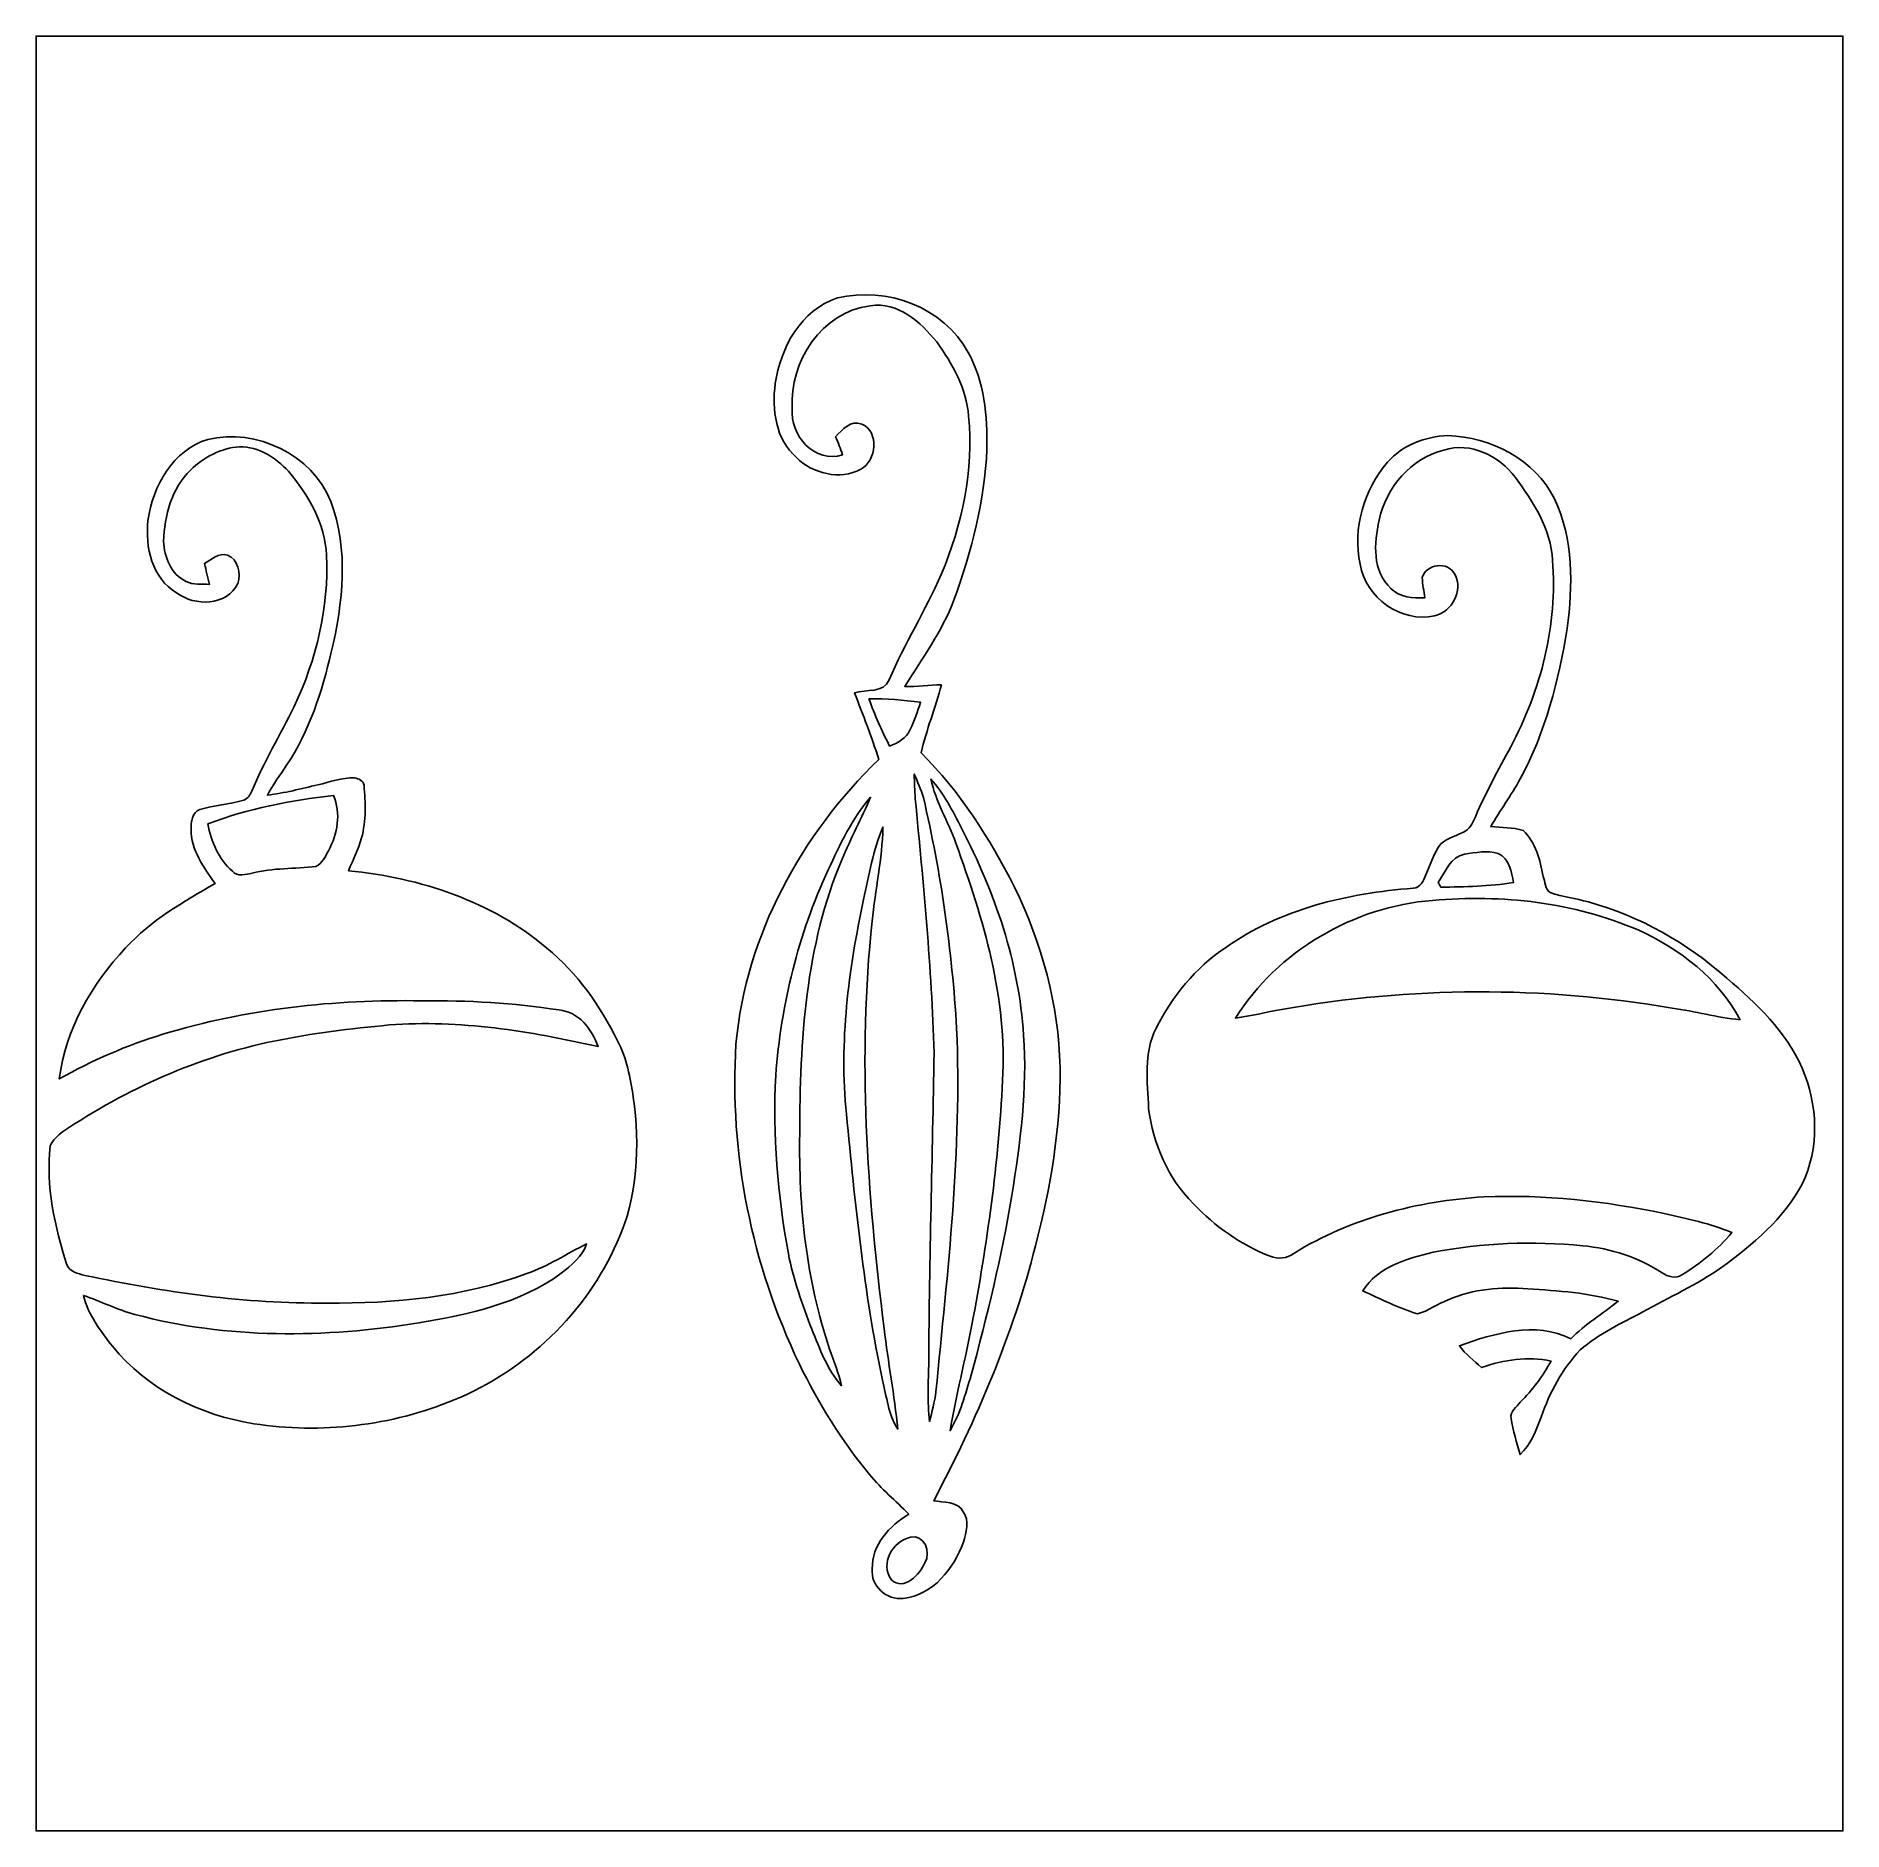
# Model space of a CAD drawing. Header units: centimetres. Extents: x -16.8 to 16.8, y -16.7 to 16.7.
import ezdxf

# ---------------------------------------------------------------- set-up
doc = ezdxf.new("R2010")
doc.units = ezdxf.units.CM
doc.header["$MEASUREMENT"] = 0
doc.layers.add('Layer 1', color=7, linetype='Continuous')

msp = doc.modelspace()

# ---------------------------------------------------------------- linework, layer by layer
at = {"layer": 'Layer 1', "color": 7}
for points, knots in [([(-16.77458, 16.66875), (-16.77458, 16.66875), (16.77458, 16.66875), (16.77458, 16.66875), (16.77458, 16.66875), (16.77458, 16.66875), (16.77458, -16.66875), (16.77458, -16.66875), (16.77458, -16.66875), (16.77458, -16.66875), (-16.77458, -16.66875), (-16.77458, -16.66875), (-16.77458, -16.66875), (-16.77458, -16.66875), (-16.77458, 16.66875), (-16.77458, 16.66875), (-16.77458, 16.66875), (-16.77458, 16.66875), (-16.77458, 16.66875), (-16.77458, 16.66875)], [0, 0, 0, 0, 0.16666667, 0.16666667, 0.16666667, 0.16666667, 0.33333333, 0.33333333, 0.33333333, 0.33333333, 0.5, 0.5, 0.5, 0.5, 0.66666667, 0.66666667, 0.66666667, 0.66666667, 1, 1, 1, 1]), ([(-1.89159, 11.80465), (-2.57387, 11.58981), (-2.94993, 10.88214), (-3.05012, 10.21327), (-3.05012, 10.21327), (-3.11326, 9.7349), (-3.04377, 9.1754), (-2.65783, 8.84202), (-2.65783, 8.84202), (-2.35938, 8.54428), (-1.84432, 8.41128), (-1.46297, 8.62436), (-1.46297, 8.62436), (-1.16946, 8.78064), (-1.11478, 9.31651), (-1.43933, 9.46185), (-1.43933, 9.46185), (-1.657, 9.54899), (-1.7974, 9.35849), (-1.92864, 9.2269), (-1.92864, 9.2269), (-1.88383, 9.11613), (-1.83903, 9.00571), (-1.79952, 8.89247), (-1.79952, 8.89247), (-2.31069, 8.71784), (-2.78871, 9.26112), (-2.73438, 9.75395), (-2.73438, 9.75395), (-2.7873, 10.62073), (-2.18687, 11.54818), (-1.28729, 11.66036), (-1.28729, 11.66036), (-0.76835, 11.73656), (-0.35348, 11.3598), (-0.05186, 10.99009), (-0.05186, 10.99009), (0.23989, 10.58228), (0.49883, 10.1219), (0.54116, 9.61178), (0.54116, 9.61178), (0.63782, 8.60778), (0.41945, 7.59107), (0.03246, 6.66609), (0.03246, 6.66609), (-0.26282, 6.00075), (-0.64805, 5.37951), (-0.93627, 4.71064), (-0.93627, 4.71064), (-1.03399, 4.45841), (-1.36172, 4.54166), (-1.57727, 4.4704), (-1.57727, 4.4704), (-1.42381, 4.05977), (-1.25518, 3.65372), (-1.12959, 3.23321), (-1.12959, 3.23321), (-2.56646, 1.8348), (-3.59586, -0.03175), (-3.77931, -2.04752), (-3.77931, -2.04752), (-3.90596, -4.08905), (-3.4865, -6.15456), (-2.60244, -7.99677), (-2.60244, -7.99677), (-2.24614, -8.72596), (-1.81857, -9.42269), (-1.29928, -10.04782), (-1.29928, -10.04782), (-1.08409, -10.31981), (-0.81139, -10.53641), (-0.57079, -10.78442), (-0.57079, -10.78442), (-0.92463, -11.00631), (-1.26294, -11.3538), (-1.24848, -11.80077), (-1.24848, -11.80077), (-1.28446, -12.11439), (-0.98143, -12.39485), (-0.67204, -12.35004), (-0.67204, -12.35004), (-0.11712, -12.28972), (0.26317, -11.79759), (0.44344, -11.30723), (0.44344, -11.30723), (0.49318, -11.12767), (0.56586, -10.90824), (0.44168, -10.74138), (0.44168, -10.74138), (0.34184, -10.53924), (0.07267, -10.57204), (-0.1083, -10.53641), (-0.1083, -10.53641), (0.69003, -9.03393), (1.36208, -7.45596), (1.78188, -5.80355), (1.78188, -5.80355), (2.06199, -4.72123), (2.25601, -3.60786), (2.23802, -2.48638), (2.23802, -2.48638), (2.21544, -1.32327), (1.90041, -0.17886), (1.39171, 0.86325), (1.39171, 0.86325), (0.93274, 1.76777), (0.38171, 2.63878), (-0.34114, 3.35633), (-0.34114, 3.35633), (-0.23918, 3.7846), (-0.07938, 4.19629), (0.03634, 4.62068), (0.03634, 4.62068), (-0.19156, 4.61469), (-0.41804, 4.578), (-0.64594, 4.5907), (-0.64594, 4.5907), (-0.31926, 5.10963), (0.04727, 5.60952), (0.26494, 6.18878), (0.26494, 6.18878), (0.59514, 7.09048), (0.83679, 8.03663), (0.88018, 8.99936), (0.88018, 8.99936), (0.89253, 9.60967), (0.83256, 10.25172), (0.53234, 10.795), (0.53234, 10.795), (0.07867, 11.63461), (-0.98531, 12.02761), (-1.89159, 11.80465), (-1.89159, 11.80465), (-1.89159, 11.80465), (-1.89159, 11.80465), (-1.89159, 11.80465)], [0, 0, 0, 0, 0.02857143, 0.02857143, 0.02857143, 0.02857143, 0.05714286, 0.05714286, 0.05714286, 0.05714286, 0.08571429, 0.08571429, 0.08571429, 0.08571429, 0.11428571, 0.11428571, 0.11428571, 0.11428571, 0.14285714, 0.14285714, 0.14285714, 0.14285714, 0.17142857, 0.17142857, 0.17142857, 0.17142857, 0.2, 0.2, 0.2, 0.2, 0.22857143, 0.22857143, 0.22857143, 0.22857143, 0.25714286, 0.25714286, 0.25714286, 0.25714286, 0.28571429, 0.28571429, 0.28571429, 0.28571429, 0.31428571, 0.31428571, 0.31428571, 0.31428571, 0.34285714, 0.34285714, 0.34285714, 0.34285714, 0.37142857, 0.37142857, 0.37142857, 0.37142857, 0.4, 0.4, 0.4, 0.4, 0.42857143, 0.42857143, 0.42857143, 0.42857143, 0.45714286, 0.45714286, 0.45714286, 0.45714286, 0.48571429, 0.48571429, 0.48571429, 0.48571429, 0.51428571, 0.51428571, 0.51428571, 0.51428571, 0.54285714, 0.54285714, 0.54285714, 0.54285714, 0.57142857, 0.57142857, 0.57142857, 0.57142857, 0.6, 0.6, 0.6, 0.6, 0.62857143, 0.62857143, 0.62857143, 0.62857143, 0.65714286, 0.65714286, 0.65714286, 0.65714286, 0.68571429, 0.68571429, 0.68571429, 0.68571429, 0.71428571, 0.71428571, 0.71428571, 0.71428571, 0.74285714, 0.74285714, 0.74285714, 0.74285714, 0.77142857, 0.77142857, 0.77142857, 0.77142857, 0.8, 0.8, 0.8, 0.8, 0.82857143, 0.82857143, 0.82857143, 0.82857143, 0.85714286, 0.85714286, 0.85714286, 0.85714286, 0.88571429, 0.88571429, 0.88571429, 0.88571429, 0.91428571, 0.91428571, 0.91428571, 0.91428571, 0.94285714, 0.94285714, 0.94285714, 0.94285714, 1, 1, 1, 1]), ([(-13.58794, 9.17822), (-14.23494, 8.98207), (-14.60747, 8.30862), (-14.69743, 7.67433), (-14.69743, 7.67433), (-14.75423, 7.18114), (-14.62193, 6.5973), (-14.1665, 6.32883), (-14.1665, 6.32883), (-13.82748, 6.07131), (-13.23164, 6.0833), (-13.02773, 6.50381), (-13.02773, 6.50381), (-12.97129, 6.68479), (-13.02138, 6.95607), (-13.22246, 7.02769), (-13.22246, 7.02769), (-13.38898, 7.07461), (-13.51809, 6.94796), (-13.64933, 6.87458), (-13.64933, 6.87458), (-13.61934, 6.74476), (-13.58653, 6.61494), (-13.5569, 6.48476), (-13.5569, 6.48476), (-13.70224, 6.49217), (-13.85711, 6.47136), (-13.99046, 6.53979), (-13.99046, 6.53979), (-14.27198, 6.66997), (-14.39333, 6.99347), (-14.40991, 7.28451), (-14.40991, 7.28451), (-14.39157, 7.76252), (-14.25787, 8.26982), (-13.90438, 8.61307), (-13.90438, 8.61307), (-13.66097, 8.84978), (-13.33923, 9.01453), (-12.99845, 9.04275), (-12.99845, 9.04275), (-12.64532, 9.04381), (-12.32323, 8.83567), (-12.08581, 8.58626), (-12.08581, 8.58626), (-11.72104, 8.14387), (-11.40848, 7.61471), (-11.38414, 7.02698), (-11.38414, 7.02698), (-11.33404, 6.05825), (-11.57146, 5.09164), (-11.98069, 4.21781), (-11.98069, 4.21781), (-12.24139, 3.69076), (-12.54619, 3.18558), (-12.77126, 2.6416), (-12.77126, 2.6416), (-12.80231, 2.57563), (-12.84252, 2.50296), (-12.91731, 2.47932), (-12.91731, 2.47932), (-13.18578, 2.40065), (-13.46906, 2.38266), (-13.73717, 2.30329), (-13.73717, 2.30329), (-13.88322, 2.25531), (-13.89839, 2.06622), (-13.89768, 1.93957), (-13.89768, 1.93957), (-13.89556, 1.55434), (-13.66979, 1.22626), (-13.45106, 0.92851), (-13.45106, 0.92851), (-14.04444, 0.58843), (-14.64804, 0.24342), (-15.113, -0.26811), (-15.113, -0.26811), (-15.73989, -0.93839), (-16.23272, -1.77729), (-16.34419, -2.70016), (-16.34419, -2.70016), (-15.73424, -2.35938), (-15.09183, -2.07363), (-14.42191, -1.87254), (-14.42191, -1.87254), (-12.86863, -1.39453), (-11.23421, -1.22379), (-9.61319, -1.25024), (-9.61319, -1.25024), (-8.76194, -1.24072), (-7.90893, -1.29117), (-7.0672, -1.42028), (-7.0672, -1.42028), (-6.69854, -1.4538), (-6.45195, -1.77659), (-6.33977, -2.10185), (-6.33977, -2.10185), (-7.60906, -1.81293), (-8.91328, -1.6002), (-10.21927, -1.69898), (-10.21927, -1.69898), (-10.93646, -1.76742), (-11.65366, -1.85349), (-12.35992, -1.9999), (-12.35992, -1.9999), (-13.76574, -2.28635), (-15.09501, -2.88854), (-16.28422, -3.68406), (-16.28422, -3.68406), (-16.37559, -3.75461), (-16.46414, -3.83822), (-16.51459, -3.94406), (-16.51459, -3.94406), (-16.59396, -4.69371), (-16.43204, -5.44371), (-16.20273, -6.15386), (-16.20273, -6.15386), (-16.15334, -6.28932), (-15.99318, -6.31719), (-15.87077, -6.34965), (-15.87077, -6.34965), (-14.39474, -6.66644), (-12.88909, -6.87634), (-11.37708, -6.8647), (-11.37708, -6.8647), (-10.12225, -6.87776), (-8.84449, -6.75358), (-7.66057, -6.31507), (-7.66057, -6.31507), (-7.26793, -6.18067), (-6.92115, -5.94924), (-6.55214, -5.76474), (-6.55214, -5.76474), (-6.63081, -6.00181), (-6.83754, -6.16056), (-7.02345, -6.31225), (-7.02345, -6.31225), (-7.79392, -6.87317), (-8.74607, -7.07708), (-9.66752, -7.233), (-9.66752, -7.233), (-11.41307, -7.51311), (-13.2274, -7.53674), (-14.94402, -7.07425), (-14.94402, -7.07425), (-15.2721, -6.98712), (-15.57479, -6.83048), (-15.89581, -6.72394), (-15.89581, -6.72394), (-15.80762, -7.08131), (-15.57761, -7.38011), (-15.35818, -7.66727), (-15.35818, -7.66727), (-14.71224, -8.46596), (-13.73752, -8.94574), (-12.73422, -9.10484), (-12.73422, -9.10484), (-11.48503, -9.29852), (-10.18081, -9.14576), (-9.01206, -8.66281), (-9.01206, -8.66281), (-7.68138, -8.11459), (-6.56378, -7.05097), (-5.98241, -5.73088), (-5.98241, -5.73088), (-5.59999, -4.89373), (-5.56331, -3.93982), (-5.68537, -3.03989), (-5.68537, -3.03989), (-5.74358, -2.68252), (-5.80566, -2.31528), (-5.97782, -1.99249), (-5.97782, -1.99249), (-6.30167, -1.34338), (-6.72465, -0.73131), (-7.29121, -0.27058), (-7.29121, -0.27058), (-8.31779, 0.59937), (-9.64812, 1.03717), (-10.97209, 1.16593), (-10.97209, 1.16593), (-10.89343, 1.36984), (-10.78477, 1.56245), (-10.73256, 1.77553), (-10.73256, 1.77553), (-10.64401, 2.09409), (-10.65777, 2.43064), (-10.68529, 2.7559), (-10.68529, 2.7559), (-10.70187, 2.83774), (-10.78583, 2.87902), (-10.86168, 2.8896), (-10.86168, 2.8896), (-11.09663, 2.90195), (-11.31817, 2.8134), (-11.54289, 2.76154), (-11.54289, 2.76154), (-11.85369, 2.69099), (-12.16307, 2.60703), (-12.47987, 2.56858), (-12.47987, 2.56858), (-12.38215, 2.76719), (-12.24068, 2.93934), (-12.12321, 3.12596), (-12.12321, 3.12596), (-11.70058, 3.75779), (-11.46598, 4.49263), (-11.29383, 5.22676), (-11.29383, 5.22676), (-11.07828, 6.13833), (-10.96398, 7.13176), (-11.30371, 8.02711), (-11.30371, 8.02711), (-11.64943, 8.89952), (-12.68977, 9.38953), (-13.58794, 9.17822)], [0, 0, 0, 0, 0.01818182, 0.01818182, 0.01818182, 0.01818182, 0.03636364, 0.03636364, 0.03636364, 0.03636364, 0.05454545, 0.05454545, 0.05454545, 0.05454545, 0.07272727, 0.07272727, 0.07272727, 0.07272727, 0.09090909, 0.09090909, 0.09090909, 0.09090909, 0.10909091, 0.10909091, 0.10909091, 0.10909091, 0.12727273, 0.12727273, 0.12727273, 0.12727273, 0.14545455, 0.14545455, 0.14545455, 0.14545455, 0.16363636, 0.16363636, 0.16363636, 0.16363636, 0.18181818, 0.18181818, 0.18181818, 0.18181818, 0.2, 0.2, 0.2, 0.2, 0.21818182, 0.21818182, 0.21818182, 0.21818182, 0.23636364, 0.23636364, 0.23636364, 0.23636364, 0.25454545, 0.25454545, 0.25454545, 0.25454545, 0.27272727, 0.27272727, 0.27272727, 0.27272727, 0.29090909, 0.29090909, 0.29090909, 0.29090909, 0.30909091, 0.30909091, 0.30909091, 0.30909091, 0.32727273, 0.32727273, 0.32727273, 0.32727273, 0.34545455, 0.34545455, 0.34545455, 0.34545455, 0.36363636, 0.36363636, 0.36363636, 0.36363636, 0.38181818, 0.38181818, 0.38181818, 0.38181818, 0.4, 0.4, 0.4, 0.4, 0.41818182, 0.41818182, 0.41818182, 0.41818182, 0.43636364, 0.43636364, 0.43636364, 0.43636364, 0.45454545, 0.45454545, 0.45454545, 0.45454545, 0.47272727, 0.47272727, 0.47272727, 0.47272727, 0.49090909, 0.49090909, 0.49090909, 0.49090909, 0.50909091, 0.50909091, 0.50909091, 0.50909091, 0.52727273, 0.52727273, 0.52727273, 0.52727273, 0.54545455, 0.54545455, 0.54545455, 0.54545455, 0.56363636, 0.56363636, 0.56363636, 0.56363636, 0.58181818, 0.58181818, 0.58181818, 0.58181818, 0.6, 0.6, 0.6, 0.6, 0.61818182, 0.61818182, 0.61818182, 0.61818182, 0.63636364, 0.63636364, 0.63636364, 0.63636364, 0.65454545, 0.65454545, 0.65454545, 0.65454545, 0.67272727, 0.67272727, 0.67272727, 0.67272727, 0.69090909, 0.69090909, 0.69090909, 0.69090909, 0.70909091, 0.70909091, 0.70909091, 0.70909091, 0.72727273, 0.72727273, 0.72727273, 0.72727273, 0.74545455, 0.74545455, 0.74545455, 0.74545455, 0.76363636, 0.76363636, 0.76363636, 0.76363636, 0.78181818, 0.78181818, 0.78181818, 0.78181818, 0.8, 0.8, 0.8, 0.8, 0.81818182, 0.81818182, 0.81818182, 0.81818182, 0.83636364, 0.83636364, 0.83636364, 0.83636364, 0.85454545, 0.85454545, 0.85454545, 0.85454545, 0.87272727, 0.87272727, 0.87272727, 0.87272727, 0.89090909, 0.89090909, 0.89090909, 0.89090909, 0.90909091, 0.90909091, 0.90909091, 0.90909091, 0.92727273, 0.92727273, 0.92727273, 0.92727273, 0.94545455, 0.94545455, 0.94545455, 0.94545455, 0.96363636, 0.96363636, 0.96363636, 0.96363636, 1, 1, 1, 1]), ([(8.31956, 8.75524), (7.88388, 8.23948), (7.66304, 7.52863), (7.81191, 6.85976), (7.81191, 6.85976), (7.90892, 6.23852), (8.57532, 5.75945), (9.19445, 5.90303), (9.19445, 5.90303), (9.5183, 5.97676), (9.73526, 6.36799), (9.56698, 6.67491), (9.56698, 6.67491), (9.44633, 6.9215), (9.02829, 6.86717), (8.96479, 6.61035), (8.96479, 6.61035), (8.97008, 6.48476), (8.99372, 6.36058), (9.01453, 6.23711), (9.01453, 6.23711), (8.79299, 6.23111), (8.54463, 6.23253), (8.38341, 6.40821), (8.38341, 6.40821), (8.0331, 6.72888), (8.06697, 7.2517), (8.16434, 7.67468), (8.16434, 7.67468), (8.28992, 8.28252), (8.75347, 8.82932), (9.36625, 8.97819), (9.36625, 8.97819), (9.85802, 9.13694), (10.40059, 8.87377), (10.69269, 8.47161), (10.69269, 8.47161), (11.02572, 8.0204), (11.35486, 7.51205), (11.38414, 6.9342), (11.38414, 6.9342), (11.47727, 5.7337), (11.17247, 4.52473), (10.60626, 3.46851), (10.60626, 3.46851), (10.37731, 3.04553), (10.14659, 2.62255), (9.95645, 2.18052), (9.95645, 2.18052), (9.90917, 2.0828), (9.87143, 1.96815), (9.77336, 1.90923), (9.77336, 1.90923), (9.62272, 1.81928), (9.44386, 1.77729), (9.30698, 1.66546), (9.30698, 1.66546), (9.17152, 1.49825), (9.12424, 1.27847), (9.02935, 1.08867), (9.02935, 1.08867), (8.99442, 0.98037), (8.92634, 0.85196), (8.79828, 0.84102), (8.79828, 0.84102), (7.57555, 0.74789), (6.32248, 0.45685), (5.31001, -0.26564), (5.31001, -0.26564), (4.75403, -0.63359), (4.32047, -1.16981), (4.02096, -1.76142), (4.02096, -1.76142), (3.78919, -2.21827), (3.86115, -2.7559), (3.88267, -3.24767), (3.88267, -3.24767), (3.9684, -3.90208), (4.24004, -4.55224), (4.71664, -5.02003), (4.71664, -5.02003), (5.11457, -5.4423), (5.60141, -5.7845), (6.14292, -5.99616), (6.14292, -5.99616), (6.2865, -6.04873), (6.45301, -6.04026), (6.57684, -5.94184), (6.57684, -5.94184), (7.63552, -5.28743), (8.87342, -4.97064), (10.10814, -4.89232), (10.10814, -4.89232), (11.23244, -4.8447), (12.35922, -4.96993), (13.45882, -5.20277), (13.45882, -5.20277), (13.88145, -5.30119), (14.31219, -5.38586), (14.71401, -5.55519), (14.71401, -5.55519), (14.45401, -5.86952), (14.12734, -6.12528), (13.78444, -6.34224), (13.78444, -6.34224), (13.67296, -6.42373), (13.52515, -6.37187), (13.42037, -6.30449), (13.42037, -6.30449), (12.9794, -6.01451), (12.46717, -5.8487), (11.94329, -5.80002), (11.94329, -5.80002), (11.01937, -5.70971), (10.07816, -5.74357), (9.16622, -5.92067), (9.16622, -5.92067), (8.68257, -6.03779), (8.13611, -6.18596), (7.86059, -6.63787), (7.86059, -6.63787), (8.19397, -6.78921), (8.52241, -6.95925), (8.87412, -7.06367), (8.87412, -7.06367), (9.07591, -7.01252), (9.25301, -6.87917), (9.44774, -6.80191), (9.44774, -6.80191), (9.90917, -6.60153), (10.42741, -6.56202), (10.92447, -6.59906), (10.92447, -6.59906), (11.48715, -6.63822), (12.05865, -6.67209), (12.60299, -6.83225), (12.60299, -6.83225), (12.30806, -7.06261), (11.98986, -7.26264), (11.7221, -7.52757), (11.7221, -7.52757), (11.07087, -7.1942), (10.30041, -7.42738), (9.65482, -7.65704), (9.65482, -7.65704), (9.76559, -7.8165), (9.92152, -7.93468), (10.06581, -8.06203), (10.06581, -8.06203), (10.47821, -7.91951), (10.92376, -7.84825), (11.35627, -7.94209), (11.35627, -7.94209), (11.20387, -8.22184), (11.01161, -8.47972), (10.78547, -8.70479), (10.78547, -8.70479), (10.71774, -8.79475), (10.58933, -8.87765), (10.61402, -9.00642), (10.61402, -9.00642), (10.64966, -9.23431), (10.71633, -9.45727), (10.78124, -9.67846), (10.78124, -9.67846), (10.98162, -9.49466), (11.07581, -9.23008), (11.17282, -8.98313), (11.17282, -8.98313), (11.32699, -8.52452), (11.56511, -8.08814), (11.89849, -7.73571), (11.89849, -7.73571), (12.24068, -7.43091), (12.66084, -7.24112), (13.06266, -7.0298), (13.06266, -7.0298), (13.55407, -6.76028), (14.06454, -6.52074), (14.52598, -6.20042), (14.52598, -6.20042), (15.10559, -5.78097), (15.67215, -5.29766), (16.01576, -4.65878), (16.01576, -4.65878), (16.34772, -3.98745), (16.30856, -3.17923), (16.01999, -2.49978), (16.01999, -2.49978), (15.72295, -1.8228), (15.17297, -1.30351), (14.62158, -0.83044), (14.62158, -0.83044), (13.88216, -0.17815), (13.0048, 0.32985), (12.04948, 0.58596), (12.04948, 0.58596), (11.81488, 0.65123), (11.57076, 0.6791), (11.34181, 0.76165), (11.34181, 0.76165), (11.23315, 0.81139), (11.25291, 0.97261), (11.21198, 1.05869), (11.21198, 1.05869), (11.14742, 1.36454), (11.07581, 1.69016), (10.84016, 1.91629), (10.84016, 1.91629), (10.64295, 1.96991), (10.43869, 1.96885), (10.23726, 1.98508), (10.23726, 1.98508), (10.40836, 2.28741), (10.61685, 2.56646), (10.78406, 2.87091), (10.78406, 2.87091), (11.25749, 3.73309), (11.49174, 4.70041), (11.65684, 5.66314), (11.65684, 5.66314), (11.75914, 6.46606), (11.77325, 7.32331), (11.42294, 8.07191), (11.42294, 8.07191), (11.05323, 8.80604), (10.23691, 9.22161), (9.43681, 9.25019), (9.43681, 9.25019), (9.02123, 9.23219), (8.59931, 9.07027), (8.31956, 8.75524), (8.31956, 8.75524), (8.31956, 8.75524), (8.31956, 8.75524), (8.31956, 8.75524)], [0, 0, 0, 0, 0.01666667, 0.01666667, 0.01666667, 0.01666667, 0.03333333, 0.03333333, 0.03333333, 0.03333333, 0.05, 0.05, 0.05, 0.05, 0.06666667, 0.06666667, 0.06666667, 0.06666667, 0.08333333, 0.08333333, 0.08333333, 0.08333333, 0.1, 0.1, 0.1, 0.1, 0.11666667, 0.11666667, 0.11666667, 0.11666667, 0.13333333, 0.13333333, 0.13333333, 0.13333333, 0.15, 0.15, 0.15, 0.15, 0.16666667, 0.16666667, 0.16666667, 0.16666667, 0.18333333, 0.18333333, 0.18333333, 0.18333333, 0.2, 0.2, 0.2, 0.2, 0.21666667, 0.21666667, 0.21666667, 0.21666667, 0.23333333, 0.23333333, 0.23333333, 0.23333333, 0.25, 0.25, 0.25, 0.25, 0.26666667, 0.26666667, 0.26666667, 0.26666667, 0.28333333, 0.28333333, 0.28333333, 0.28333333, 0.3, 0.3, 0.3, 0.3, 0.31666667, 0.31666667, 0.31666667, 0.31666667, 0.33333333, 0.33333333, 0.33333333, 0.33333333, 0.35, 0.35, 0.35, 0.35, 0.36666667, 0.36666667, 0.36666667, 0.36666667, 0.38333333, 0.38333333, 0.38333333, 0.38333333, 0.4, 0.4, 0.4, 0.4, 0.41666667, 0.41666667, 0.41666667, 0.41666667, 0.43333333, 0.43333333, 0.43333333, 0.43333333, 0.45, 0.45, 0.45, 0.45, 0.46666667, 0.46666667, 0.46666667, 0.46666667, 0.48333333, 0.48333333, 0.48333333, 0.48333333, 0.5, 0.5, 0.5, 0.5, 0.51666667, 0.51666667, 0.51666667, 0.51666667, 0.53333333, 0.53333333, 0.53333333, 0.53333333, 0.55, 0.55, 0.55, 0.55, 0.56666667, 0.56666667, 0.56666667, 0.56666667, 0.58333333, 0.58333333, 0.58333333, 0.58333333, 0.6, 0.6, 0.6, 0.6, 0.61666667, 0.61666667, 0.61666667, 0.61666667, 0.63333333, 0.63333333, 0.63333333, 0.63333333, 0.65, 0.65, 0.65, 0.65, 0.66666667, 0.66666667, 0.66666667, 0.66666667, 0.68333333, 0.68333333, 0.68333333, 0.68333333, 0.7, 0.7, 0.7, 0.7, 0.71666667, 0.71666667, 0.71666667, 0.71666667, 0.73333333, 0.73333333, 0.73333333, 0.73333333, 0.75, 0.75, 0.75, 0.75, 0.76666667, 0.76666667, 0.76666667, 0.76666667, 0.78333333, 0.78333333, 0.78333333, 0.78333333, 0.8, 0.8, 0.8, 0.8, 0.81666667, 0.81666667, 0.81666667, 0.81666667, 0.83333333, 0.83333333, 0.83333333, 0.83333333, 0.85, 0.85, 0.85, 0.85, 0.86666667, 0.86666667, 0.86666667, 0.86666667, 0.88333333, 0.88333333, 0.88333333, 0.88333333, 0.9, 0.9, 0.9, 0.9, 0.91666667, 0.91666667, 0.91666667, 0.91666667, 0.93333333, 0.93333333, 0.93333333, 0.93333333, 0.95, 0.95, 0.95, 0.95, 0.96666667, 0.96666667, 0.96666667, 0.96666667, 1, 1, 1, 1]), ([(-1.30951, 4.35822), (-0.98954, 4.3621), (-0.67028, 4.33776), (-0.35278, 4.29577), (-0.35278, 4.29577), (-0.40605, 4.12256), (-0.47131, 3.95323), (-0.54293, 3.78636), (-0.54293, 3.78636), (-0.61066, 3.62585), (-0.77505, 3.54224), (-0.92816, 3.48121), (-0.92816, 3.48121), (-1.06609, 3.76837), (-1.20756, 4.05589), (-1.30951, 4.35822)], [0, 0, 0, 0, 0.2, 0.2, 0.2, 0.2, 0.4, 0.4, 0.4, 0.4, 0.6, 0.6, 0.6, 0.6, 1, 1, 1, 1]), ([(-0.46814, 2.96051), (-0.40781, 2.81799), (-0.34572, 2.67511), (-0.29986, 2.52624), (-0.29986, 2.52624), (0.0314, 1.11901), (0.23213, -0.31785), (0.31856, -1.76071), (0.31856, -1.76071), (0.41804, -4.01955), (0.15064, -6.26957), (-0.06562, -8.51394), (-0.06562, -8.51394), (-0.09243, -8.6995), (-0.14005, -8.88153), (-0.18521, -9.06427), (-0.18521, -9.06427), (-0.22966, -8.69597), (-0.20743, -8.3245), (-0.19897, -7.95514), (-0.19897, -7.95514), (-0.19121, -6.04167), (-0.12982, -4.12926), (-0.10019, -2.21615), (-0.10019, -2.21615), (-0.14781, -0.63888), (-0.29669, 0.9331), (-0.4505, 2.50296), (-0.4505, 2.50296), (-0.46073, 2.65571), (-0.46708, 2.80776), (-0.46814, 2.96051)], [0, 0, 0, 0, 0.11111111, 0.11111111, 0.11111111, 0.11111111, 0.22222222, 0.22222222, 0.22222222, 0.22222222, 0.33333333, 0.33333333, 0.33333333, 0.33333333, 0.44444444, 0.44444444, 0.44444444, 0.44444444, 0.55555556, 0.55555556, 0.55555556, 0.55555556, 0.66666667, 0.66666667, 0.66666667, 0.66666667, 0.77777778, 0.77777778, 0.77777778, 0.77777778, 1, 1, 1, 1]), ([(-0.16016, 2.86914), (0.08255, 2.60385), (0.24306, 2.27577), (0.40675, 1.95862), (0.40675, 1.95862), (1.03046, 0.76659), (1.47814, -0.53834), (1.55928, -1.88842), (1.55928, -1.88842), (1.63654, -2.88607), (1.50036, -3.88373), (1.34161, -4.86692), (1.34161, -4.86692), (1.15711, -5.99405), (0.88371, -7.10389), (0.58667, -8.20596), (0.58667, -8.20596), (0.48084, -8.55698), (0.3877, -8.91928), (0.19509, -9.23502), (0.19509, -9.23502), (0.30833, -8.57603), (0.47766, -7.92798), (0.60219, -7.2711), (0.60219, -7.2711), (0.88159, -5.7718), (1.0989, -4.25768), (1.17193, -2.73297), (1.17193, -2.73297), (1.26083, -1.21426), (0.81844, 0.26741), (0.30304, 1.67781), (0.30304, 1.67781), (0.16263, 2.08068), (-0.07161, 2.44828), (-0.16016, 2.86914)], [0, 0, 0, 0, 0.1, 0.1, 0.1, 0.1, 0.2, 0.2, 0.2, 0.2, 0.3, 0.3, 0.3, 0.3, 0.4, 0.4, 0.4, 0.4, 0.5, 0.5, 0.5, 0.5, 0.6, 0.6, 0.6, 0.6, 0.7, 0.7, 0.7, 0.7, 0.8, 0.8, 0.8, 0.8, 1, 1, 1, 1]), ([(-13.58583, 2.03518), (-12.83935, 2.32974), (-12.04489, 2.46556), (-11.25255, 2.56575), (-11.25255, 2.56575), (-11.11179, 2.23379), (-11.17424, 1.84644), (-11.34604, 1.53705), (-11.34604, 1.53705), (-11.40707, 1.43228), (-11.46069, 1.29999), (-11.57781, 1.24672), (-11.57781, 1.24672), (-11.97116, 1.19239), (-12.37721, 1.2252), (-12.76421, 1.12077), (-12.76421, 1.12077), (-12.88521, 1.09855), (-13.03443, 1.04528), (-13.13004, 1.15711), (-13.13004, 1.15711), (-13.38545, 1.38042), (-13.52621, 1.70674), (-13.58583, 2.03518)], [0, 0, 0, 0, 0.14285714, 0.14285714, 0.14285714, 0.14285714, 0.28571429, 0.28571429, 0.28571429, 0.28571429, 0.42857143, 0.42857143, 0.42857143, 0.42857143, 0.57142857, 0.57142857, 0.57142857, 0.57142857, 0.71428571, 0.71428571, 0.71428571, 0.71428571, 1, 1, 1, 1]), ([(-2.06728, 1.18428), (-1.84221, 1.651), (-1.62701, 2.13854), (-1.28094, 2.53083), (-1.28094, 2.53083), (-1.44321, 2.14277), (-1.64677, 1.77271), (-1.80587, 1.38254), (-1.80587, 1.38254), (-2.49414, -0.21978), (-2.59151, -2.00131), (-2.59539, -3.72181), (-2.59539, -3.72181), (-2.61867, -5.07118), (-2.47509, -6.43572), (-2.04011, -7.71807), (-2.04011, -7.71807), (-1.96638, -7.94491), (-1.86761, -8.16575), (-1.81928, -8.40034), (-1.81928, -8.40034), (-2.08421, -8.09766), (-2.22215, -7.71454), (-2.37243, -7.34836), (-2.37243, -7.34836), (-2.54529, -6.88975), (-2.71498, -6.42726), (-2.8067, -5.94466), (-2.8067, -5.94466), (-3.00637, -4.85599), (-3.09774, -3.74579), (-3.042, -2.63948), (-3.042, -2.63948), (-2.94287, -1.3208), (-2.62326, -0.01693), (-2.06728, 1.18428)], [0, 0, 0, 0, 0.1, 0.1, 0.1, 0.1, 0.2, 0.2, 0.2, 0.2, 0.3, 0.3, 0.3, 0.3, 0.4, 0.4, 0.4, 0.4, 0.5, 0.5, 0.5, 0.5, 0.6, 0.6, 0.6, 0.6, 0.7, 0.7, 0.7, 0.7, 0.8, 0.8, 0.8, 0.8, 1, 1, 1, 1]), ([(-1.40829, 0.63112), (-1.31198, 1.08444), (-1.23119, 1.54552), (-1.05163, 1.9752), (-1.05163, 1.9752), (-1.0601, 1.38677), (-1.19345, 0.81174), (-1.25095, 0.22789), (-1.25095, 0.22789), (-1.52153, -2.28988), (-1.34338, -4.83129), (-1.0287, -7.33672), (-1.0287, -7.33672), (-0.95497, -7.96114), (-0.83608, -8.57991), (-0.77435, -9.20644), (-0.77435, -9.20644), (-0.95779, -8.93727), (-0.97543, -8.59966), (-1.0608, -8.29416), (-1.0608, -8.29416), (-1.40053, -6.66574), (-1.56916, -5.00839), (-1.72791, -3.35456), (-1.72791, -3.35456), (-1.86514, -2.01895), (-1.68945, -0.67451), (-1.40829, 0.63112)], [0, 0, 0, 0, 0.125, 0.125, 0.125, 0.125, 0.25, 0.25, 0.25, 0.25, 0.375, 0.375, 0.375, 0.375, 0.5, 0.5, 0.5, 0.5, 0.625, 0.625, 0.625, 0.625, 0.75, 0.75, 0.75, 0.75, 1, 1, 1, 1]), ([(9.7476, 1.47214), (9.95151, 1.50213), (10.17341, 1.55152), (10.37555, 1.48308), (10.37555, 1.48308), (10.58404, 1.39347), (10.61791, 1.14088), (10.6613, 0.94439), (10.6613, 0.94439), (10.21151, 0.88053), (9.75713, 0.86113), (9.30346, 0.86325), (9.30346, 0.86325), (9.29322, 0.88477), (9.27241, 0.92816), (9.26183, 0.94968), (9.26183, 0.94968), (9.39482, 1.14582), (9.48761, 1.42522), (9.7476, 1.47214)], [0, 0, 0, 0, 0.16666667, 0.16666667, 0.16666667, 0.16666667, 0.33333333, 0.33333333, 0.33333333, 0.33333333, 0.5, 0.5, 0.5, 0.5, 0.66666667, 0.66666667, 0.66666667, 0.66666667, 1, 1, 1, 1]), ([(9.15564, 0.61524), (10.44399, 0.72919), (11.77713, 0.57997), (12.97199, 0.06526), (12.97199, 0.06526), (13.74528, -0.28293), (14.46918, -0.8382), (14.86535, -1.60267), (14.86535, -1.60267), (14.44061, -1.55857), (14.0268, -1.44604), (13.60452, -1.38501), (13.60452, -1.38501), (11.20916, -0.97508), (8.74395, -0.98425), (6.35141, -1.41041), (6.35141, -1.41041), (6.0646, -1.45838), (5.78309, -1.53635), (5.49416, -1.57127), (5.49416, -1.57127), (6.28086, -0.32491), (7.68844, 0.50094), (9.15564, 0.61524)], [0, 0, 0, 0, 0.14285714, 0.14285714, 0.14285714, 0.14285714, 0.28571429, 0.28571429, 0.28571429, 0.28571429, 0.42857143, 0.42857143, 0.42857143, 0.42857143, 0.57142857, 0.57142857, 0.57142857, 0.57142857, 0.71428571, 0.71428571, 0.71428571, 0.71428571, 1, 1, 1, 1]), ([(-0.53552, -11.21234), (-0.27728, -11.15801), (-0.15452, -11.4935), (-0.26952, -11.68859), (-0.26952, -11.68859), (-0.35983, -11.89567), (-0.65969, -12.22516), (-0.89182, -12.00467), (-0.89182, -12.00467), (-1.11019, -11.70869), (-0.8703, -11.28536), (-0.53552, -11.21234)], [0, 0, 0, 0, 0.25, 0.25, 0.25, 0.25, 0.5, 0.5, 0.5, 0.5, 1, 1, 1, 1])]:
    msp.add_open_spline(points, degree=3, knots=knots, dxfattribs=at)
at = {"layer": 'Layer 1', "color": 250}
for points, knots in [([(-1.89159, 11.80465), (-0.98531, 12.02761), (0.07867, 11.63461), (0.53234, 10.795), (0.53234, 10.795), (0.83256, 10.25172), (0.89253, 9.60967), (0.88018, 8.99936), (0.88018, 8.99936), (0.83679, 8.03663), (0.59514, 7.09048), (0.26494, 6.18878), (0.26494, 6.18878), (0.04727, 5.60952), (-0.31926, 5.10963), (-0.64594, 4.5907), (-0.64594, 4.5907), (-0.41804, 4.578), (-0.19156, 4.61469), (0.03634, 4.62068), (0.03634, 4.62068), (-0.07938, 4.19629), (-0.23918, 3.7846), (-0.34114, 3.35633), (-0.34114, 3.35633), (0.38171, 2.63878), (0.93274, 1.76777), (1.39171, 0.86325), (1.39171, 0.86325), (1.90041, -0.17886), (2.21544, -1.32327), (2.23802, -2.48638), (2.23802, -2.48638), (2.25601, -3.60786), (2.06199, -4.72123), (1.78188, -5.80355), (1.78188, -5.80355), (1.36208, -7.45596), (0.69003, -9.03393), (-0.1083, -10.53641), (-0.1083, -10.53641), (0.07267, -10.57204), (0.34184, -10.53924), (0.44168, -10.74138), (0.44168, -10.74138), (0.56586, -10.90824), (0.49318, -11.12767), (0.44344, -11.30723), (0.44344, -11.30723), (0.26317, -11.79759), (-0.11712, -12.28972), (-0.67204, -12.35004), (-0.67204, -12.35004), (-0.98143, -12.39485), (-1.28446, -12.11439), (-1.24848, -11.80077), (-1.24848, -11.80077), (-1.26294, -11.3538), (-0.92463, -11.00631), (-0.57079, -10.78442), (-0.57079, -10.78442), (-0.81139, -10.53641), (-1.08409, -10.31981), (-1.29928, -10.04782), (-1.29928, -10.04782), (-1.81857, -9.42269), (-2.24614, -8.72596), (-2.60244, -7.99677), (-2.60244, -7.99677), (-3.4865, -6.15456), (-3.90596, -4.08905), (-3.77931, -2.04752), (-3.77931, -2.04752), (-3.59586, -0.03175), (-2.56646, 1.8348), (-1.12959, 3.23321), (-1.12959, 3.23321), (-1.25518, 3.65372), (-1.42381, 4.05977), (-1.57727, 4.4704), (-1.57727, 4.4704), (-1.36172, 4.54166), (-1.03399, 4.45841), (-0.93627, 4.71064), (-0.93627, 4.71064), (-0.64805, 5.37951), (-0.26282, 6.00075), (0.03246, 6.66609), (0.03246, 6.66609), (0.41945, 7.59107), (0.63782, 8.60778), (0.54116, 9.61178), (0.54116, 9.61178), (0.49883, 10.1219), (0.23989, 10.58228), (-0.05186, 10.99009), (-0.05186, 10.99009), (-0.35348, 11.3598), (-0.76835, 11.73656), (-1.28729, 11.66036), (-1.28729, 11.66036), (-2.18687, 11.54818), (-2.7873, 10.62073), (-2.73438, 9.75395), (-2.73438, 9.75395), (-2.78871, 9.26112), (-2.31069, 8.71784), (-1.79952, 8.89247), (-1.79952, 8.89247), (-1.83903, 9.00571), (-1.88383, 9.11613), (-1.92864, 9.2269), (-1.92864, 9.2269), (-1.7974, 9.35849), (-1.657, 9.54899), (-1.43933, 9.46185), (-1.43933, 9.46185), (-1.11478, 9.31651), (-1.16946, 8.78064), (-1.46297, 8.62436), (-1.46297, 8.62436), (-1.84432, 8.41128), (-2.35938, 8.54428), (-2.65783, 8.84202), (-2.65783, 8.84202), (-3.04377, 9.1754), (-3.11326, 9.7349), (-3.05012, 10.21327), (-3.05012, 10.21327), (-2.94993, 10.88214), (-2.57387, 11.58981), (-1.89159, 11.80465), (-1.89159, 11.80465), (-1.89159, 11.80465), (-1.89159, 11.80465), (-1.89159, 11.80465)], [0, 0, 0, 0, 0.02857143, 0.02857143, 0.02857143, 0.02857143, 0.05714286, 0.05714286, 0.05714286, 0.05714286, 0.08571429, 0.08571429, 0.08571429, 0.08571429, 0.11428571, 0.11428571, 0.11428571, 0.11428571, 0.14285714, 0.14285714, 0.14285714, 0.14285714, 0.17142857, 0.17142857, 0.17142857, 0.17142857, 0.2, 0.2, 0.2, 0.2, 0.22857143, 0.22857143, 0.22857143, 0.22857143, 0.25714286, 0.25714286, 0.25714286, 0.25714286, 0.28571429, 0.28571429, 0.28571429, 0.28571429, 0.31428571, 0.31428571, 0.31428571, 0.31428571, 0.34285714, 0.34285714, 0.34285714, 0.34285714, 0.37142857, 0.37142857, 0.37142857, 0.37142857, 0.4, 0.4, 0.4, 0.4, 0.42857143, 0.42857143, 0.42857143, 0.42857143, 0.45714286, 0.45714286, 0.45714286, 0.45714286, 0.48571429, 0.48571429, 0.48571429, 0.48571429, 0.51428571, 0.51428571, 0.51428571, 0.51428571, 0.54285714, 0.54285714, 0.54285714, 0.54285714, 0.57142857, 0.57142857, 0.57142857, 0.57142857, 0.6, 0.6, 0.6, 0.6, 0.62857143, 0.62857143, 0.62857143, 0.62857143, 0.65714286, 0.65714286, 0.65714286, 0.65714286, 0.68571429, 0.68571429, 0.68571429, 0.68571429, 0.71428571, 0.71428571, 0.71428571, 0.71428571, 0.74285714, 0.74285714, 0.74285714, 0.74285714, 0.77142857, 0.77142857, 0.77142857, 0.77142857, 0.8, 0.8, 0.8, 0.8, 0.82857143, 0.82857143, 0.82857143, 0.82857143, 0.85714286, 0.85714286, 0.85714286, 0.85714286, 0.88571429, 0.88571429, 0.88571429, 0.88571429, 0.91428571, 0.91428571, 0.91428571, 0.91428571, 0.94285714, 0.94285714, 0.94285714, 0.94285714, 1, 1, 1, 1]), ([(-13.58794, 9.17822), (-12.68977, 9.38953), (-11.64943, 8.89952), (-11.30371, 8.02711), (-11.30371, 8.02711), (-10.96398, 7.13176), (-11.07828, 6.13833), (-11.29383, 5.22676), (-11.29383, 5.22676), (-11.46598, 4.49263), (-11.70058, 3.75779), (-12.12321, 3.12596), (-12.12321, 3.12596), (-12.24068, 2.93934), (-12.38215, 2.76719), (-12.47987, 2.56858), (-12.47987, 2.56858), (-12.16307, 2.60703), (-11.85369, 2.69099), (-11.54289, 2.76154), (-11.54289, 2.76154), (-11.31817, 2.8134), (-11.09663, 2.90195), (-10.86168, 2.8896), (-10.86168, 2.8896), (-10.78583, 2.87902), (-10.70187, 2.83774), (-10.68529, 2.7559), (-10.68529, 2.7559), (-10.65777, 2.43064), (-10.64401, 2.09409), (-10.73256, 1.77553), (-10.73256, 1.77553), (-10.78477, 1.56245), (-10.89343, 1.36984), (-10.97209, 1.16593), (-10.97209, 1.16593), (-9.64812, 1.03717), (-8.31779, 0.59937), (-7.29121, -0.27058), (-7.29121, -0.27058), (-6.72465, -0.73131), (-6.30167, -1.34338), (-5.97782, -1.99249), (-5.97782, -1.99249), (-5.80566, -2.31528), (-5.74358, -2.68252), (-5.68537, -3.03989), (-5.68537, -3.03989), (-5.56331, -3.93982), (-5.59999, -4.89373), (-5.98241, -5.73088), (-5.98241, -5.73088), (-6.56378, -7.05097), (-7.68138, -8.11459), (-9.01206, -8.66281), (-9.01206, -8.66281), (-10.18081, -9.14576), (-11.48503, -9.29852), (-12.73422, -9.10484), (-12.73422, -9.10484), (-13.73752, -8.94574), (-14.71224, -8.46596), (-15.35818, -7.66727), (-15.35818, -7.66727), (-15.57761, -7.38011), (-15.80762, -7.08131), (-15.89581, -6.72394), (-15.89581, -6.72394), (-15.57479, -6.83048), (-15.2721, -6.98712), (-14.94402, -7.07425), (-14.94402, -7.07425), (-13.2274, -7.53674), (-11.41307, -7.51311), (-9.66752, -7.233), (-9.66752, -7.233), (-8.74607, -7.07708), (-7.79392, -6.87317), (-7.02345, -6.31225), (-7.02345, -6.31225), (-6.83754, -6.16056), (-6.63081, -6.00181), (-6.55214, -5.76474), (-6.55214, -5.76474), (-6.92115, -5.94924), (-7.26793, -6.18067), (-7.66057, -6.31507), (-7.66057, -6.31507), (-8.84449, -6.75358), (-10.12225, -6.87776), (-11.37708, -6.8647), (-11.37708, -6.8647), (-12.88909, -6.87634), (-14.39474, -6.66644), (-15.87077, -6.34965), (-15.87077, -6.34965), (-15.99318, -6.31719), (-16.15334, -6.28932), (-16.20273, -6.15386), (-16.20273, -6.15386), (-16.43204, -5.44371), (-16.59396, -4.69371), (-16.51459, -3.94406), (-16.51459, -3.94406), (-16.46414, -3.83822), (-16.37559, -3.75461), (-16.28422, -3.68406), (-16.28422, -3.68406), (-15.09501, -2.88854), (-13.76574, -2.28635), (-12.35992, -1.9999), (-12.35992, -1.9999), (-11.65366, -1.85349), (-10.93646, -1.76742), (-10.21927, -1.69898), (-10.21927, -1.69898), (-8.91328, -1.6002), (-7.60906, -1.81293), (-6.33977, -2.10185), (-6.33977, -2.10185), (-6.45195, -1.77659), (-6.69854, -1.4538), (-7.0672, -1.42028), (-7.0672, -1.42028), (-7.90893, -1.29117), (-8.76194, -1.24072), (-9.61319, -1.25024), (-9.61319, -1.25024), (-11.23421, -1.22379), (-12.86863, -1.39453), (-14.42191, -1.87254), (-14.42191, -1.87254), (-15.09183, -2.07363), (-15.73424, -2.35938), (-16.34419, -2.70016), (-16.34419, -2.70016), (-16.23272, -1.77729), (-15.73989, -0.93839), (-15.113, -0.26811), (-15.113, -0.26811), (-14.64804, 0.24342), (-14.04444, 0.58843), (-13.45106, 0.92851), (-13.45106, 0.92851), (-13.66979, 1.22626), (-13.89556, 1.55434), (-13.89768, 1.93957), (-13.89768, 1.93957), (-13.89839, 2.06622), (-13.88322, 2.25531), (-13.73717, 2.30329), (-13.73717, 2.30329), (-13.46906, 2.38266), (-13.18578, 2.40065), (-12.91731, 2.47932), (-12.91731, 2.47932), (-12.84252, 2.50296), (-12.80231, 2.57563), (-12.77126, 2.6416), (-12.77126, 2.6416), (-12.54619, 3.18558), (-12.24139, 3.69076), (-11.98069, 4.21781), (-11.98069, 4.21781), (-11.57146, 5.09164), (-11.33404, 6.05825), (-11.38414, 7.02698), (-11.38414, 7.02698), (-11.40848, 7.61471), (-11.72104, 8.14387), (-12.08581, 8.58626), (-12.08581, 8.58626), (-12.32323, 8.83567), (-12.64532, 9.04381), (-12.99845, 9.04275), (-12.99845, 9.04275), (-13.33923, 9.01453), (-13.66097, 8.84978), (-13.90438, 8.61307), (-13.90438, 8.61307), (-14.25787, 8.26982), (-14.39157, 7.76252), (-14.40991, 7.28451), (-14.40991, 7.28451), (-14.39333, 6.99347), (-14.27198, 6.66997), (-13.99046, 6.53979), (-13.99046, 6.53979), (-13.85711, 6.47136), (-13.70224, 6.49217), (-13.5569, 6.48476), (-13.5569, 6.48476), (-13.58653, 6.61494), (-13.61934, 6.74476), (-13.64933, 6.87458), (-13.64933, 6.87458), (-13.51809, 6.94796), (-13.38898, 7.07461), (-13.22246, 7.02769), (-13.22246, 7.02769), (-13.02138, 6.95607), (-12.97129, 6.68479), (-13.02773, 6.50381), (-13.02773, 6.50381), (-13.23164, 6.0833), (-13.82748, 6.07131), (-14.1665, 6.32883), (-14.1665, 6.32883), (-14.62193, 6.5973), (-14.75423, 7.18114), (-14.69743, 7.67433), (-14.69743, 7.67433), (-14.60747, 8.30862), (-14.23494, 8.98207), (-13.58794, 9.17822), (-13.58794, 9.17822), (-13.58794, 9.17822), (-13.58794, 9.17822), (-13.58794, 9.17822)], [0, 0, 0, 0, 0.01785714, 0.01785714, 0.01785714, 0.01785714, 0.03571429, 0.03571429, 0.03571429, 0.03571429, 0.05357143, 0.05357143, 0.05357143, 0.05357143, 0.07142857, 0.07142857, 0.07142857, 0.07142857, 0.08928571, 0.08928571, 0.08928571, 0.08928571, 0.10714286, 0.10714286, 0.10714286, 0.10714286, 0.125, 0.125, 0.125, 0.125, 0.14285714, 0.14285714, 0.14285714, 0.14285714, 0.16071429, 0.16071429, 0.16071429, 0.16071429, 0.17857143, 0.17857143, 0.17857143, 0.17857143, 0.19642857, 0.19642857, 0.19642857, 0.19642857, 0.21428571, 0.21428571, 0.21428571, 0.21428571, 0.23214286, 0.23214286, 0.23214286, 0.23214286, 0.25, 0.25, 0.25, 0.25, 0.26785714, 0.26785714, 0.26785714, 0.26785714, 0.28571429, 0.28571429, 0.28571429, 0.28571429, 0.30357143, 0.30357143, 0.30357143, 0.30357143, 0.32142857, 0.32142857, 0.32142857, 0.32142857, 0.33928571, 0.33928571, 0.33928571, 0.33928571, 0.35714286, 0.35714286, 0.35714286, 0.35714286, 0.375, 0.375, 0.375, 0.375, 0.39285714, 0.39285714, 0.39285714, 0.39285714, 0.41071429, 0.41071429, 0.41071429, 0.41071429, 0.42857143, 0.42857143, 0.42857143, 0.42857143, 0.44642857, 0.44642857, 0.44642857, 0.44642857, 0.46428571, 0.46428571, 0.46428571, 0.46428571, 0.48214286, 0.48214286, 0.48214286, 0.48214286, 0.5, 0.5, 0.5, 0.5, 0.51785714, 0.51785714, 0.51785714, 0.51785714, 0.53571429, 0.53571429, 0.53571429, 0.53571429, 0.55357143, 0.55357143, 0.55357143, 0.55357143, 0.57142857, 0.57142857, 0.57142857, 0.57142857, 0.58928571, 0.58928571, 0.58928571, 0.58928571, 0.60714286, 0.60714286, 0.60714286, 0.60714286, 0.625, 0.625, 0.625, 0.625, 0.64285714, 0.64285714, 0.64285714, 0.64285714, 0.66071429, 0.66071429, 0.66071429, 0.66071429, 0.67857143, 0.67857143, 0.67857143, 0.67857143, 0.69642857, 0.69642857, 0.69642857, 0.69642857, 0.71428571, 0.71428571, 0.71428571, 0.71428571, 0.73214286, 0.73214286, 0.73214286, 0.73214286, 0.75, 0.75, 0.75, 0.75, 0.76785714, 0.76785714, 0.76785714, 0.76785714, 0.78571429, 0.78571429, 0.78571429, 0.78571429, 0.80357143, 0.80357143, 0.80357143, 0.80357143, 0.82142857, 0.82142857, 0.82142857, 0.82142857, 0.83928571, 0.83928571, 0.83928571, 0.83928571, 0.85714286, 0.85714286, 0.85714286, 0.85714286, 0.875, 0.875, 0.875, 0.875, 0.89285714, 0.89285714, 0.89285714, 0.89285714, 0.91071429, 0.91071429, 0.91071429, 0.91071429, 0.92857143, 0.92857143, 0.92857143, 0.92857143, 0.94642857, 0.94642857, 0.94642857, 0.94642857, 0.96428571, 0.96428571, 0.96428571, 0.96428571, 1, 1, 1, 1]), ([(8.31956, 8.75524), (8.59931, 9.07027), (9.02123, 9.23219), (9.43681, 9.25019), (9.43681, 9.25019), (10.23691, 9.22161), (11.05323, 8.80604), (11.42294, 8.07191), (11.42294, 8.07191), (11.77325, 7.32331), (11.75914, 6.46606), (11.65684, 5.66314), (11.65684, 5.66314), (11.49174, 4.70041), (11.25749, 3.73309), (10.78406, 2.87091), (10.78406, 2.87091), (10.61685, 2.56646), (10.40836, 2.28741), (10.23726, 1.98508), (10.23726, 1.98508), (10.43869, 1.96885), (10.64295, 1.96991), (10.84016, 1.91629), (10.84016, 1.91629), (11.07581, 1.69016), (11.14742, 1.36454), (11.21198, 1.05869), (11.21198, 1.05869), (11.25291, 0.97261), (11.23315, 0.81139), (11.34181, 0.76165), (11.34181, 0.76165), (11.57076, 0.6791), (11.81488, 0.65123), (12.04948, 0.58596), (12.04948, 0.58596), (13.0048, 0.32985), (13.88216, -0.17815), (14.62158, -0.83044), (14.62158, -0.83044), (15.17297, -1.30351), (15.72295, -1.8228), (16.01999, -2.49978), (16.01999, -2.49978), (16.30856, -3.17923), (16.34772, -3.98745), (16.01576, -4.65878), (16.01576, -4.65878), (15.67215, -5.29766), (15.10559, -5.78097), (14.52598, -6.20042), (14.52598, -6.20042), (14.06454, -6.52074), (13.55407, -6.76028), (13.06266, -7.0298), (13.06266, -7.0298), (12.66084, -7.24112), (12.24068, -7.43091), (11.89849, -7.73571), (11.89849, -7.73571), (11.56511, -8.08814), (11.32699, -8.52452), (11.17282, -8.98313), (11.17282, -8.98313), (11.07581, -9.23008), (10.98162, -9.49466), (10.78124, -9.67846), (10.78124, -9.67846), (10.71633, -9.45727), (10.64966, -9.23431), (10.61402, -9.00642), (10.61402, -9.00642), (10.58933, -8.87765), (10.71774, -8.79475), (10.78547, -8.70479), (10.78547, -8.70479), (11.01161, -8.47972), (11.20387, -8.22184), (11.35627, -7.94209), (11.35627, -7.94209), (10.92376, -7.84825), (10.47821, -7.91951), (10.06581, -8.06203), (10.06581, -8.06203), (9.92152, -7.93468), (9.76559, -7.8165), (9.65482, -7.65704), (9.65482, -7.65704), (10.30041, -7.42738), (11.07087, -7.1942), (11.7221, -7.52757), (11.7221, -7.52757), (11.98986, -7.26264), (12.30806, -7.06261), (12.60299, -6.83225), (12.60299, -6.83225), (12.05865, -6.67209), (11.48715, -6.63822), (10.92447, -6.59906), (10.92447, -6.59906), (10.42741, -6.56202), (9.90917, -6.60153), (9.44774, -6.80191), (9.44774, -6.80191), (9.25301, -6.87917), (9.07591, -7.01252), (8.87412, -7.06367), (8.87412, -7.06367), (8.52241, -6.95925), (8.19397, -6.78921), (7.86059, -6.63787), (7.86059, -6.63787), (8.13611, -6.18596), (8.68257, -6.03779), (9.16622, -5.92067), (9.16622, -5.92067), (10.07816, -5.74357), (11.01937, -5.70971), (11.94329, -5.80002), (11.94329, -5.80002), (12.46717, -5.8487), (12.9794, -6.01451), (13.42037, -6.30449), (13.42037, -6.30449), (13.52515, -6.37187), (13.67296, -6.42373), (13.78444, -6.34224), (13.78444, -6.34224), (14.12734, -6.12528), (14.45401, -5.86952), (14.71401, -5.55519), (14.71401, -5.55519), (14.31219, -5.38586), (13.88145, -5.30119), (13.45882, -5.20277), (13.45882, -5.20277), (12.35922, -4.96993), (11.23244, -4.8447), (10.10814, -4.89232), (10.10814, -4.89232), (8.87342, -4.97064), (7.63552, -5.28743), (6.57684, -5.94184), (6.57684, -5.94184), (6.45301, -6.04026), (6.2865, -6.04873), (6.14292, -5.99616), (6.14292, -5.99616), (5.60141, -5.7845), (5.11457, -5.4423), (4.71664, -5.02003), (4.71664, -5.02003), (4.24004, -4.55224), (3.9684, -3.90208), (3.88267, -3.24767), (3.88267, -3.24767), (3.86115, -2.7559), (3.78919, -2.21827), (4.02096, -1.76142), (4.02096, -1.76142), (4.32047, -1.16981), (4.75403, -0.63359), (5.31001, -0.26564), (5.31001, -0.26564), (6.32248, 0.45685), (7.57555, 0.74789), (8.79828, 0.84102), (8.79828, 0.84102), (8.92634, 0.85196), (8.99442, 0.98037), (9.02935, 1.08867), (9.02935, 1.08867), (9.12424, 1.27847), (9.17152, 1.49825), (9.30698, 1.66546), (9.30698, 1.66546), (9.44386, 1.77729), (9.62272, 1.81928), (9.77336, 1.90923), (9.77336, 1.90923), (9.87143, 1.96815), (9.90917, 2.0828), (9.95645, 2.18052), (9.95645, 2.18052), (10.14659, 2.62255), (10.37731, 3.04553), (10.60626, 3.46851), (10.60626, 3.46851), (11.17247, 4.52473), (11.47727, 5.7337), (11.38414, 6.9342), (11.38414, 6.9342), (11.35486, 7.51205), (11.02572, 8.0204), (10.69269, 8.47161), (10.69269, 8.47161), (10.40059, 8.87377), (9.85802, 9.13694), (9.36625, 8.97819), (9.36625, 8.97819), (8.75347, 8.82932), (8.28992, 8.28252), (8.16434, 7.67468), (8.16434, 7.67468), (8.06697, 7.2517), (8.0331, 6.72888), (8.38341, 6.40821), (8.38341, 6.40821), (8.54463, 6.23253), (8.79299, 6.23111), (9.01453, 6.23711), (9.01453, 6.23711), (8.99372, 6.36058), (8.97008, 6.48476), (8.96479, 6.61035), (8.96479, 6.61035), (9.02829, 6.86717), (9.44633, 6.9215), (9.56698, 6.67491), (9.56698, 6.67491), (9.73526, 6.36799), (9.5183, 5.97676), (9.19445, 5.90303), (9.19445, 5.90303), (8.57532, 5.75945), (7.90892, 6.23852), (7.81191, 6.85976), (7.81191, 6.85976), (7.66304, 7.52863), (7.88388, 8.23948), (8.31956, 8.75524), (8.31956, 8.75524), (8.31956, 8.75524), (8.31956, 8.75524), (8.31956, 8.75524)], [0, 0, 0, 0, 0.01666667, 0.01666667, 0.01666667, 0.01666667, 0.03333333, 0.03333333, 0.03333333, 0.03333333, 0.05, 0.05, 0.05, 0.05, 0.06666667, 0.06666667, 0.06666667, 0.06666667, 0.08333333, 0.08333333, 0.08333333, 0.08333333, 0.1, 0.1, 0.1, 0.1, 0.11666667, 0.11666667, 0.11666667, 0.11666667, 0.13333333, 0.13333333, 0.13333333, 0.13333333, 0.15, 0.15, 0.15, 0.15, 0.16666667, 0.16666667, 0.16666667, 0.16666667, 0.18333333, 0.18333333, 0.18333333, 0.18333333, 0.2, 0.2, 0.2, 0.2, 0.21666667, 0.21666667, 0.21666667, 0.21666667, 0.23333333, 0.23333333, 0.23333333, 0.23333333, 0.25, 0.25, 0.25, 0.25, 0.26666667, 0.26666667, 0.26666667, 0.26666667, 0.28333333, 0.28333333, 0.28333333, 0.28333333, 0.3, 0.3, 0.3, 0.3, 0.31666667, 0.31666667, 0.31666667, 0.31666667, 0.33333333, 0.33333333, 0.33333333, 0.33333333, 0.35, 0.35, 0.35, 0.35, 0.36666667, 0.36666667, 0.36666667, 0.36666667, 0.38333333, 0.38333333, 0.38333333, 0.38333333, 0.4, 0.4, 0.4, 0.4, 0.41666667, 0.41666667, 0.41666667, 0.41666667, 0.43333333, 0.43333333, 0.43333333, 0.43333333, 0.45, 0.45, 0.45, 0.45, 0.46666667, 0.46666667, 0.46666667, 0.46666667, 0.48333333, 0.48333333, 0.48333333, 0.48333333, 0.5, 0.5, 0.5, 0.5, 0.51666667, 0.51666667, 0.51666667, 0.51666667, 0.53333333, 0.53333333, 0.53333333, 0.53333333, 0.55, 0.55, 0.55, 0.55, 0.56666667, 0.56666667, 0.56666667, 0.56666667, 0.58333333, 0.58333333, 0.58333333, 0.58333333, 0.6, 0.6, 0.6, 0.6, 0.61666667, 0.61666667, 0.61666667, 0.61666667, 0.63333333, 0.63333333, 0.63333333, 0.63333333, 0.65, 0.65, 0.65, 0.65, 0.66666667, 0.66666667, 0.66666667, 0.66666667, 0.68333333, 0.68333333, 0.68333333, 0.68333333, 0.7, 0.7, 0.7, 0.7, 0.71666667, 0.71666667, 0.71666667, 0.71666667, 0.73333333, 0.73333333, 0.73333333, 0.73333333, 0.75, 0.75, 0.75, 0.75, 0.76666667, 0.76666667, 0.76666667, 0.76666667, 0.78333333, 0.78333333, 0.78333333, 0.78333333, 0.8, 0.8, 0.8, 0.8, 0.81666667, 0.81666667, 0.81666667, 0.81666667, 0.83333333, 0.83333333, 0.83333333, 0.83333333, 0.85, 0.85, 0.85, 0.85, 0.86666667, 0.86666667, 0.86666667, 0.86666667, 0.88333333, 0.88333333, 0.88333333, 0.88333333, 0.9, 0.9, 0.9, 0.9, 0.91666667, 0.91666667, 0.91666667, 0.91666667, 0.93333333, 0.93333333, 0.93333333, 0.93333333, 0.95, 0.95, 0.95, 0.95, 0.96666667, 0.96666667, 0.96666667, 0.96666667, 1, 1, 1, 1]), ([(-1.30951, 4.35822), (-1.20756, 4.05589), (-1.06609, 3.76837), (-0.92816, 3.48121), (-0.92816, 3.48121), (-0.77505, 3.54224), (-0.61066, 3.62585), (-0.54293, 3.78636), (-0.54293, 3.78636), (-0.47131, 3.95323), (-0.40605, 4.12256), (-0.35278, 4.29577), (-0.35278, 4.29577), (-0.67028, 4.33776), (-0.98954, 4.3621), (-1.30951, 4.35822), (-1.30951, 4.35822), (-1.30951, 4.35822), (-1.30951, 4.35822), (-1.30951, 4.35822)], [0, 0, 0, 0, 0.16666667, 0.16666667, 0.16666667, 0.16666667, 0.33333333, 0.33333333, 0.33333333, 0.33333333, 0.5, 0.5, 0.5, 0.5, 0.66666667, 0.66666667, 0.66666667, 0.66666667, 1, 1, 1, 1]), ([(-0.46814, 2.96051), (-0.46708, 2.80776), (-0.46073, 2.65571), (-0.4505, 2.50296), (-0.4505, 2.50296), (-0.29669, 0.9331), (-0.14781, -0.63888), (-0.10019, -2.21615), (-0.10019, -2.21615), (-0.12982, -4.12926), (-0.19121, -6.04167), (-0.19897, -7.95514), (-0.19897, -7.95514), (-0.20743, -8.3245), (-0.22966, -8.69597), (-0.18521, -9.06427), (-0.18521, -9.06427), (-0.14005, -8.88153), (-0.09243, -8.6995), (-0.06562, -8.51394), (-0.06562, -8.51394), (0.15064, -6.26957), (0.41804, -4.01955), (0.31856, -1.76071), (0.31856, -1.76071), (0.23213, -0.31785), (0.0314, 1.11901), (-0.29986, 2.52624), (-0.29986, 2.52624), (-0.34572, 2.67511), (-0.40781, 2.81799), (-0.46814, 2.96051), (-0.46814, 2.96051), (-0.46814, 2.96051), (-0.46814, 2.96051), (-0.46814, 2.96051)], [0, 0, 0, 0, 0.1, 0.1, 0.1, 0.1, 0.2, 0.2, 0.2, 0.2, 0.3, 0.3, 0.3, 0.3, 0.4, 0.4, 0.4, 0.4, 0.5, 0.5, 0.5, 0.5, 0.6, 0.6, 0.6, 0.6, 0.7, 0.7, 0.7, 0.7, 0.8, 0.8, 0.8, 0.8, 1, 1, 1, 1]), ([(-0.16016, 2.86914), (-0.07161, 2.44828), (0.16263, 2.08068), (0.30304, 1.67781), (0.30304, 1.67781), (0.81844, 0.26741), (1.26083, -1.21426), (1.17193, -2.73297), (1.17193, -2.73297), (1.0989, -4.25768), (0.88159, -5.7718), (0.60219, -7.2711), (0.60219, -7.2711), (0.47766, -7.92798), (0.30833, -8.57603), (0.19509, -9.23502), (0.19509, -9.23502), (0.3877, -8.91928), (0.48084, -8.55698), (0.58667, -8.20596), (0.58667, -8.20596), (0.88371, -7.10389), (1.15711, -5.99405), (1.34161, -4.86692), (1.34161, -4.86692), (1.50036, -3.88373), (1.63654, -2.88607), (1.55928, -1.88842), (1.55928, -1.88842), (1.47814, -0.53834), (1.03046, 0.76659), (0.40675, 1.95862), (0.40675, 1.95862), (0.24306, 2.27577), (0.08255, 2.60385), (-0.16016, 2.86914), (-0.16016, 2.86914), (-0.16016, 2.86914), (-0.16016, 2.86914), (-0.16016, 2.86914)], [0, 0, 0, 0, 0.09090909, 0.09090909, 0.09090909, 0.09090909, 0.18181818, 0.18181818, 0.18181818, 0.18181818, 0.27272727, 0.27272727, 0.27272727, 0.27272727, 0.36363636, 0.36363636, 0.36363636, 0.36363636, 0.45454545, 0.45454545, 0.45454545, 0.45454545, 0.54545455, 0.54545455, 0.54545455, 0.54545455, 0.63636364, 0.63636364, 0.63636364, 0.63636364, 0.72727273, 0.72727273, 0.72727273, 0.72727273, 0.81818182, 0.81818182, 0.81818182, 0.81818182, 1, 1, 1, 1]), ([(-13.58583, 2.03518), (-13.52621, 1.70674), (-13.38545, 1.38042), (-13.13004, 1.15711), (-13.13004, 1.15711), (-13.03443, 1.04528), (-12.88521, 1.09855), (-12.76421, 1.12077), (-12.76421, 1.12077), (-12.37721, 1.2252), (-11.97116, 1.19239), (-11.57781, 1.24672), (-11.57781, 1.24672), (-11.46069, 1.29999), (-11.40707, 1.43228), (-11.34604, 1.53705), (-11.34604, 1.53705), (-11.17424, 1.84644), (-11.11179, 2.23379), (-11.25255, 2.56575), (-11.25255, 2.56575), (-12.04489, 2.46556), (-12.83935, 2.32974), (-13.58583, 2.03518)], [0, 0, 0, 0, 0.14285714, 0.14285714, 0.14285714, 0.14285714, 0.28571429, 0.28571429, 0.28571429, 0.28571429, 0.42857143, 0.42857143, 0.42857143, 0.42857143, 0.57142857, 0.57142857, 0.57142857, 0.57142857, 0.71428571, 0.71428571, 0.71428571, 0.71428571, 1, 1, 1, 1]), ([(-2.06728, 1.18428), (-2.62326, -0.01693), (-2.94287, -1.3208), (-3.042, -2.63948), (-3.042, -2.63948), (-3.09774, -3.74579), (-3.00637, -4.85599), (-2.8067, -5.94466), (-2.8067, -5.94466), (-2.71498, -6.42726), (-2.54529, -6.88975), (-2.37243, -7.34836), (-2.37243, -7.34836), (-2.22215, -7.71454), (-2.08421, -8.09766), (-1.81928, -8.40034), (-1.81928, -8.40034), (-1.86761, -8.16575), (-1.96638, -7.94491), (-2.04011, -7.71807), (-2.04011, -7.71807), (-2.47509, -6.43572), (-2.61867, -5.07118), (-2.59539, -3.72181), (-2.59539, -3.72181), (-2.59151, -2.00131), (-2.49414, -0.21978), (-1.80587, 1.38254), (-1.80587, 1.38254), (-1.64677, 1.77271), (-1.44321, 2.14277), (-1.28094, 2.53083), (-1.28094, 2.53083), (-1.62701, 2.13854), (-1.84221, 1.651), (-2.06728, 1.18428), (-2.06728, 1.18428), (-2.06728, 1.18428), (-2.06728, 1.18428), (-2.06728, 1.18428)], [0, 0, 0, 0, 0.09090909, 0.09090909, 0.09090909, 0.09090909, 0.18181818, 0.18181818, 0.18181818, 0.18181818, 0.27272727, 0.27272727, 0.27272727, 0.27272727, 0.36363636, 0.36363636, 0.36363636, 0.36363636, 0.45454545, 0.45454545, 0.45454545, 0.45454545, 0.54545455, 0.54545455, 0.54545455, 0.54545455, 0.63636364, 0.63636364, 0.63636364, 0.63636364, 0.72727273, 0.72727273, 0.72727273, 0.72727273, 0.81818182, 0.81818182, 0.81818182, 0.81818182, 1, 1, 1, 1]), ([(-1.40829, 0.63112), (-1.68945, -0.67451), (-1.86514, -2.01895), (-1.72791, -3.35456), (-1.72791, -3.35456), (-1.56916, -5.00839), (-1.40053, -6.66574), (-1.0608, -8.29416), (-1.0608, -8.29416), (-0.97543, -8.59966), (-0.95779, -8.93727), (-0.77435, -9.20644), (-0.77435, -9.20644), (-0.83608, -8.57991), (-0.95497, -7.96114), (-1.0287, -7.33672), (-1.0287, -7.33672), (-1.34338, -4.83129), (-1.52153, -2.28988), (-1.25095, 0.22789), (-1.25095, 0.22789), (-1.19345, 0.81174), (-1.0601, 1.38677), (-1.05163, 1.9752), (-1.05163, 1.9752), (-1.23119, 1.54552), (-1.31198, 1.08444), (-1.40829, 0.63112), (-1.40829, 0.63112), (-1.40829, 0.63112), (-1.40829, 0.63112), (-1.40829, 0.63112)], [0, 0, 0, 0, 0.11111111, 0.11111111, 0.11111111, 0.11111111, 0.22222222, 0.22222222, 0.22222222, 0.22222222, 0.33333333, 0.33333333, 0.33333333, 0.33333333, 0.44444444, 0.44444444, 0.44444444, 0.44444444, 0.55555556, 0.55555556, 0.55555556, 0.55555556, 0.66666667, 0.66666667, 0.66666667, 0.66666667, 0.77777778, 0.77777778, 0.77777778, 0.77777778, 1, 1, 1, 1]), ([(9.7476, 1.47214), (9.48761, 1.42522), (9.39482, 1.14582), (9.26183, 0.94968), (9.26183, 0.94968), (9.27241, 0.92816), (9.29322, 0.88477), (9.30346, 0.86325), (9.30346, 0.86325), (9.75713, 0.86113), (10.21151, 0.88053), (10.6613, 0.94439), (10.6613, 0.94439), (10.61791, 1.14088), (10.58404, 1.39347), (10.37555, 1.48308), (10.37555, 1.48308), (10.17341, 1.55152), (9.95151, 1.50213), (9.7476, 1.47214), (9.7476, 1.47214), (9.7476, 1.47214), (9.7476, 1.47214), (9.7476, 1.47214)], [0, 0, 0, 0, 0.14285714, 0.14285714, 0.14285714, 0.14285714, 0.28571429, 0.28571429, 0.28571429, 0.28571429, 0.42857143, 0.42857143, 0.42857143, 0.42857143, 0.57142857, 0.57142857, 0.57142857, 0.57142857, 0.71428571, 0.71428571, 0.71428571, 0.71428571, 1, 1, 1, 1]), ([(9.15564, 0.61524), (7.68844, 0.50094), (6.28086, -0.32491), (5.49416, -1.57127), (5.49416, -1.57127), (5.78309, -1.53635), (6.0646, -1.45838), (6.35141, -1.41041), (6.35141, -1.41041), (8.74395, -0.98425), (11.20916, -0.97508), (13.60452, -1.38501), (13.60452, -1.38501), (14.0268, -1.44604), (14.44061, -1.55857), (14.86535, -1.60267), (14.86535, -1.60267), (14.46918, -0.8382), (13.74528, -0.28293), (12.97199, 0.06526), (12.97199, 0.06526), (11.77713, 0.57997), (10.44399, 0.72919), (9.15564, 0.61524)], [0, 0, 0, 0, 0.14285714, 0.14285714, 0.14285714, 0.14285714, 0.28571429, 0.28571429, 0.28571429, 0.28571429, 0.42857143, 0.42857143, 0.42857143, 0.42857143, 0.57142857, 0.57142857, 0.57142857, 0.57142857, 0.71428571, 0.71428571, 0.71428571, 0.71428571, 1, 1, 1, 1]), ([(-0.53552, -11.21234), (-0.8703, -11.28536), (-1.11019, -11.70869), (-0.89182, -12.00467), (-0.89182, -12.00467), (-0.65969, -12.22516), (-0.35983, -11.89567), (-0.26952, -11.68859), (-0.26952, -11.68859), (-0.15452, -11.4935), (-0.27728, -11.15801), (-0.53552, -11.21234)], [0, 0, 0, 0, 0.25, 0.25, 0.25, 0.25, 0.5, 0.5, 0.5, 0.5, 1, 1, 1, 1])]:
    msp.add_open_spline(points, degree=3, knots=knots, dxfattribs=at)

doc.saveas('drawing.dxf')
